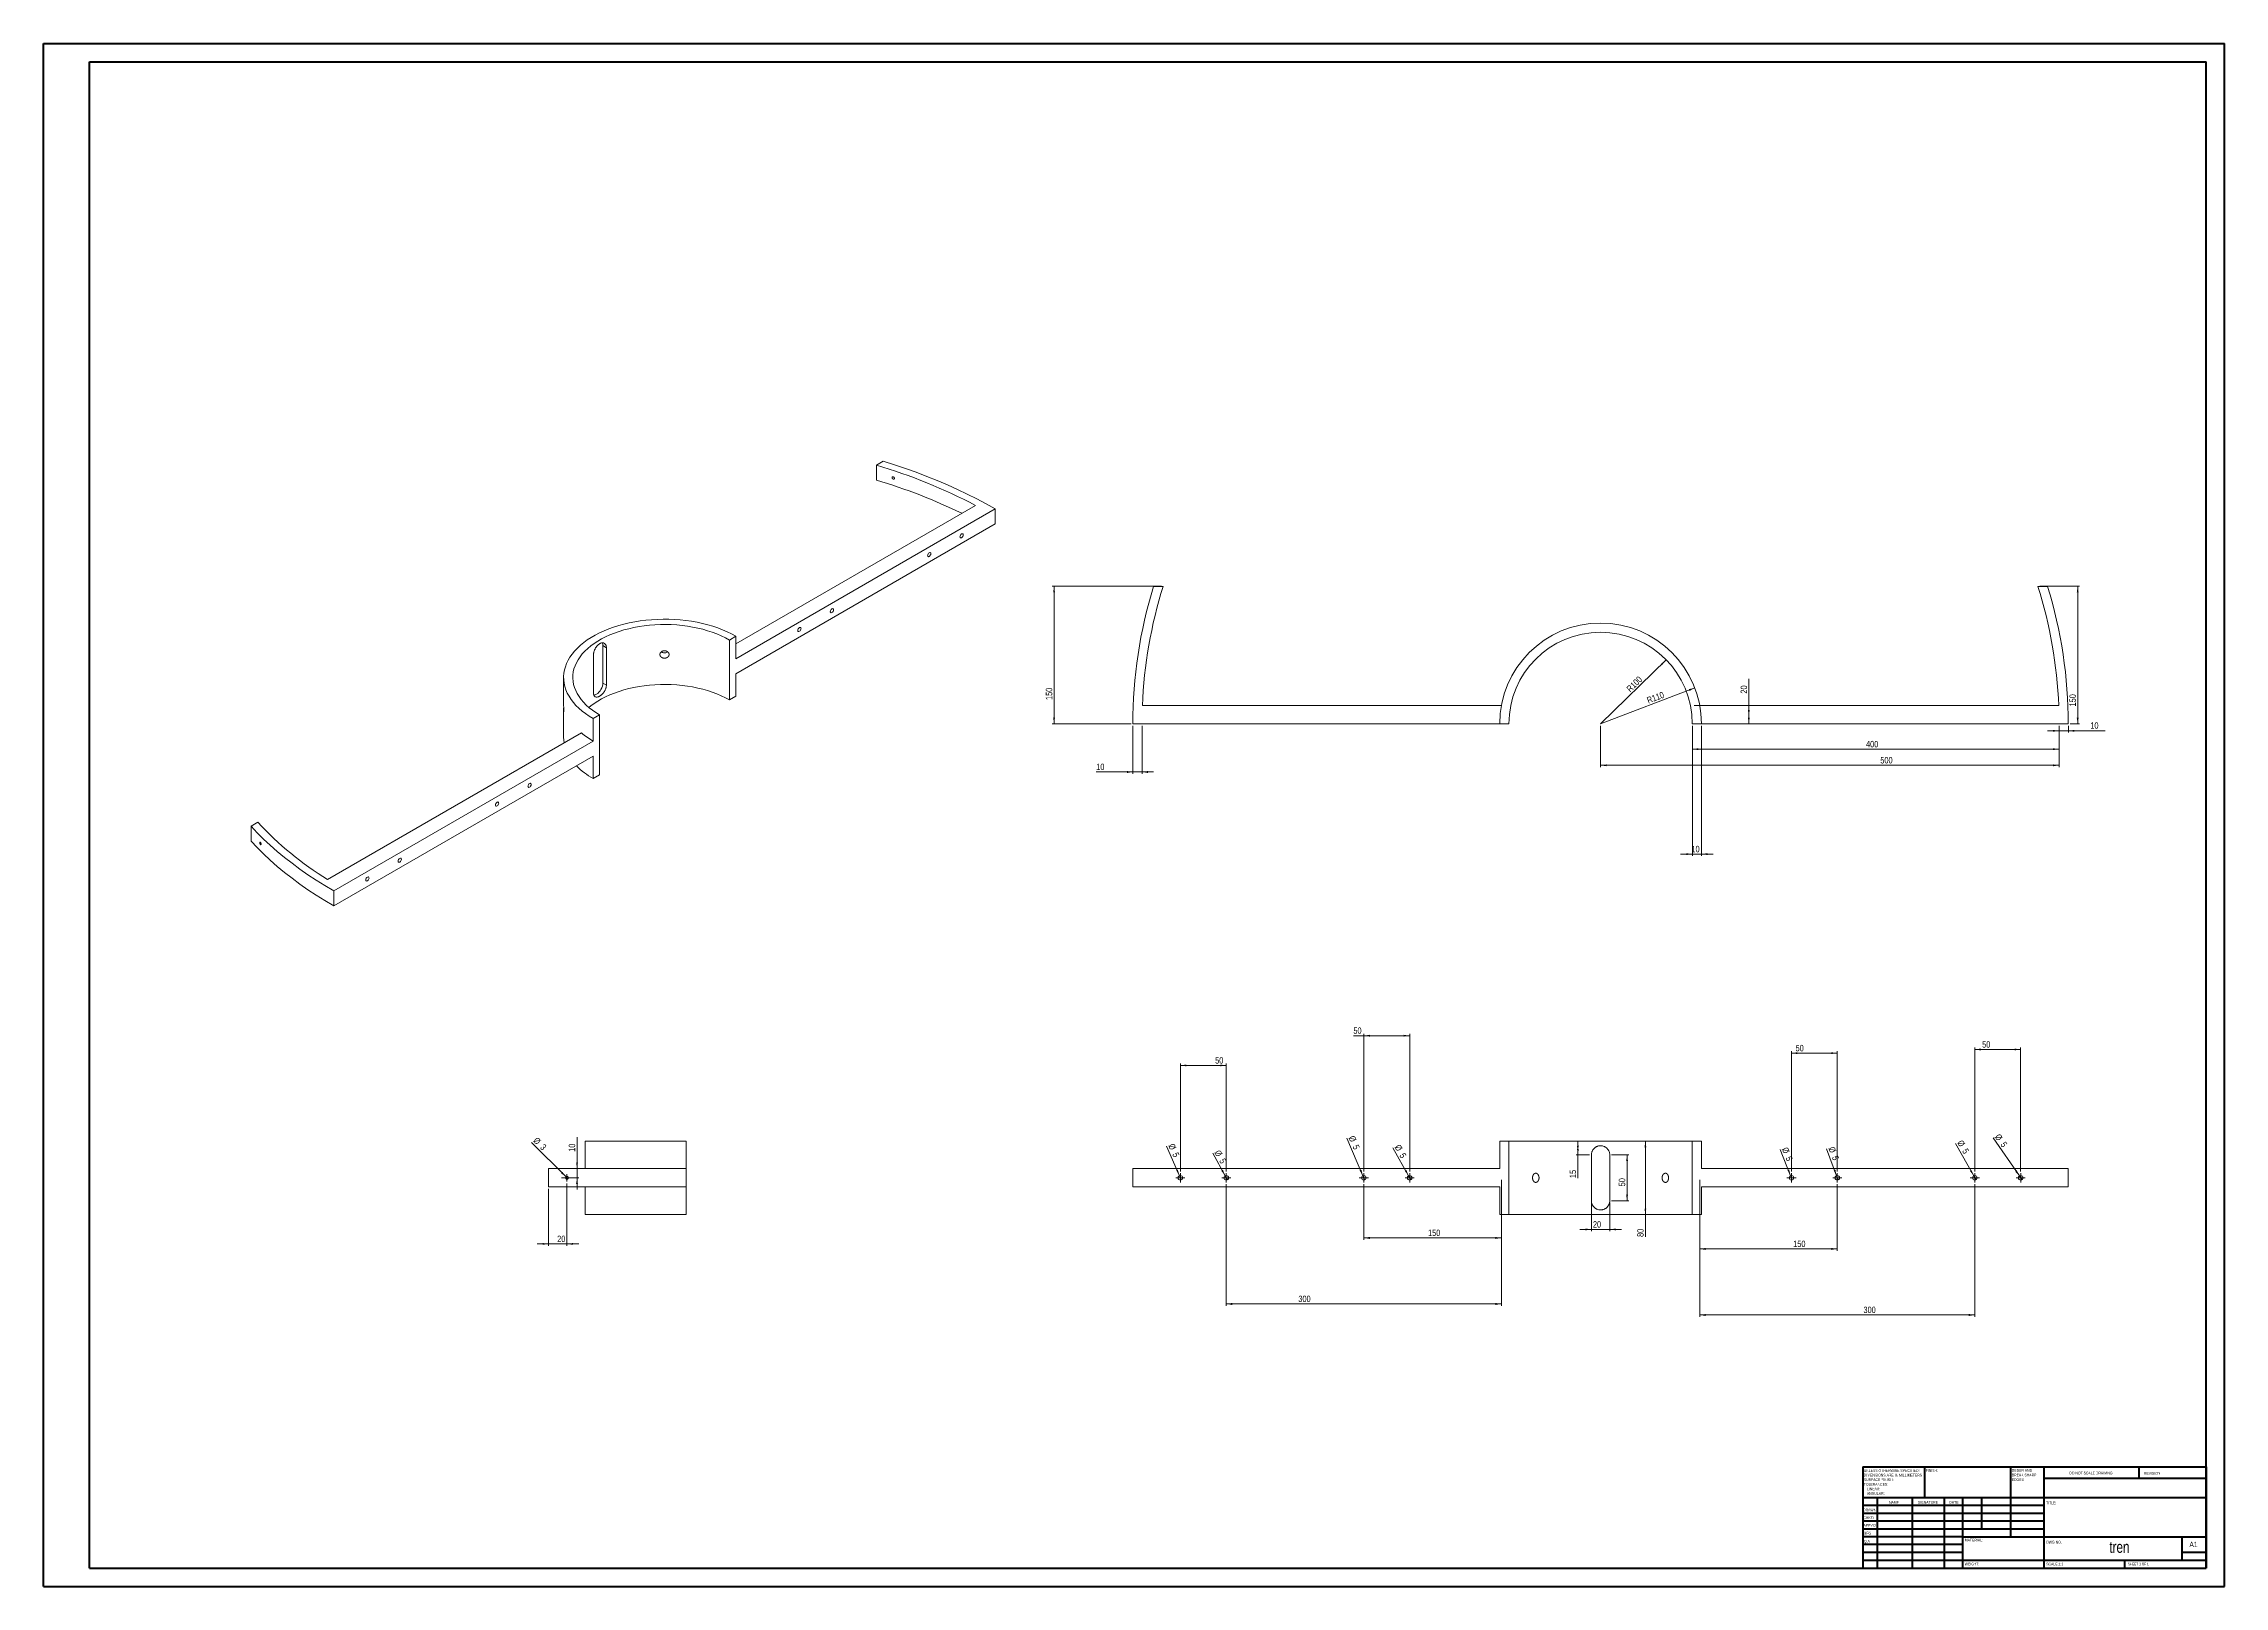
# Model space of a CAD drawing. Header units: millimetres. Extents: x 0 to 1189, y 0 to 841.
import ezdxf

# ---------------------------------------------------------------- set-up
doc = ezdxf.new("R2010")
doc.units = ezdxf.units.MM
doc.styles.add('SLDTEXTSTYLE0', font='TXT', dxfattribs={"width": 0.75})
doc.styles.add('SLDTEXTSTYLE1', font='TXT', dxfattribs={"width": 0.6875})
doc.dimstyles.new('SLDDIMSTYLE0', dxfattribs={"dimtxt": 3.5, "dimasz": 3.302, "dimexe": 0, "dimexo": 0.0625, "dimgap": 0.875, "dimtad": 1, "dimlfac": 2, "dimrnd": 1e-09, "dimzin": 12, "dimdsep": 46, "dimtxsty": 'SLDTEXTSTYLE0', "dimsah": 1, "dimcen": 0.09, "dimadec": 0, "dimazin": 3, "dimtfac": 1, "dimtofl": 0, "dimtmove": 0, "dimatfit": 3, "dimfxl": 0, "dimfrac": 2, "dimtolj": 1, "dimtzin": 12, "dimarcsym": 0})
doc.dimstyles.new('SLDDIMSTYLE1', dxfattribs={"dimtxt": 3.5, "dimasz": 3.302, "dimexe": 0, "dimexo": 0.0625, "dimgap": 0.875, "dimtad": 1, "dimlfac": 2, "dimrnd": 1e-09, "dimzin": 12, "dimdsep": 46, "dimtxsty": 'SLDTEXTSTYLE0', "dimsah": 1, "dimcen": 0.09, "dimadec": 0, "dimazin": 3, "dimtfac": 1, "dimtmove": 0, "dimatfit": 0, "dimfxl": 0, "dimfrac": 2, "dimtolj": 1, "dimtzin": 12, "dimarcsym": 0})
doc.dimstyles.new('SLDDIMSTYLE2', dxfattribs={"dimtxt": 3.5, "dimasz": 3.302, "dimexe": 0, "dimexo": 0.0625, "dimgap": 0.875, "dimtad": 1, "dimlfac": 2, "dimrnd": 1e-09, "dimzin": 12, "dimdsep": 46, "dimtxsty": 'SLDTEXTSTYLE0', "dimblk1": 'NONE', "dimsah": 1, "dimcen": 0, "dimadec": 0, "dimazin": 3, "dimtfac": 1, "dimtmove": 0, "dimatfit": 3, "dimldrblk": 'NONE', "dimfxl": 0, "dimfrac": 2, "dimtolj": 1, "dimtzin": 12, "dimarcsym": 0})
doc.dimstyles.new('SLDDIMSTYLE3', dxfattribs={"dimtxt": 3.5, "dimasz": 3.302, "dimexe": 0, "dimexo": 0.0625, "dimgap": 0.875, "dimtad": 1, "dimlfac": 2, "dimrnd": 1e-09, "dimzin": 12, "dimdsep": 46, "dimtxsty": 'SLDTEXTSTYLE0', "dimsah": 1, "dimcen": 0, "dimadec": 0, "dimazin": 3, "dimtfac": 1, "dimtofl": 0, "dimtmove": 0, "dimatfit": 3, "dimfxl": 0, "dimfrac": 2, "dimtolj": 1, "dimtzin": 12, "dimarcsym": 0})

msp = doc.modelspace()

# ---------------------------------------------------------------- texts
at = {"color": 7, "linetype": 'Continuous', "lineweight": 0}
for s, insert, char_height, attachment_point, style in [('FINISH:', (1026.2501, 64.1341), 1.5, 1, 'SLDTEXTSTYLE0'), ('DO NOT SCALE DRAWING', (1104.4935, 62.7478), 1.5, 1, 'SLDTEXTSTYLE0'), ('REVISION', (1145.2064, 62.5497), 1.5, 1, 'SLDTEXTSTYLE0'), ('DRAWN', (992.091, 42.6445), 1.5, 1, 'SLDTEXTSTYLE0'), ("CHK'D", (992.2893, 38.3692), 1.5, 1, 'SLDTEXTSTYLE0'), ('NAME', (1006.2011, 46.7163), 1.5, 1, 'SLDTEXTSTYLE0'), ('SIGNATURE', (1021.9124, 46.7765), 1.5, 1, 'SLDTEXTSTYLE0'), ('DATE', (1039.0935, 46.791), 1.5, 1, 'SLDTEXTSTYLE0'), ('TITLE:', (1091.835, 46.4931), 1.5, 1, 'SLDTEXTSTYLE0'), ("APPV'D", (992.2806, 34.2791), 1.5, 1, 'SLDTEXTSTYLE0'), ('MFG', (992.334, 29.9485), 1.5, 1, 'SLDTEXTSTYLE0'), ('Q.A', (992.5479, 25.5644), 1.5, 1, 'SLDTEXTSTYLE0'), ('MATERIAL:', (1047.5247, 26.2008), 1.5, 1, 'SLDTEXTSTYLE0'), ('DWG NO.', (1091.9528, 25.0834), 1.5, 1, 'SLDTEXTSTYLE0'), ('tren', (1131.8537, 24.8465), 6.35, 2, 'SLDTEXTSTYLE0'), ('A1', (1169.9998, 24.5152), 2.91042, 1, 'SLDTEXTSTYLE0'), ('WEIGHT:', (1047.4967, 13.1641), 1.4986, 1, 'SLDTEXTSTYLE0'), ('SCALE:1:1', (1091.9528, 13.1149), 1.5, 1, 'SLDTEXTSTYLE0'), ('SHEET 1 OF 1', (1136.3571, 13.1149), 1.5, 1, 'SLDTEXTSTYLE1')]:
    msp.add_mtext(s, dxfattribs=dict(at, insert=insert, char_height=char_height, attachment_point=attachment_point, style=style))

# ---------------------------------------------------------------- blocks, each defined once
blk = doc.blocks.new('SW_NOTE_0')
at = {"color": 0, "linetype": 'Continuous', "lineweight": 0, "char_height": 1.5, "attachment_point": 1, "style": 'SLDTEXTSTYLE0'}
for s, insert in [('DEBUR AND', (0, 1.9)), ('BREAK SHARP', (0, -0.6)), ('EDGES', (0, -3.1))]:
    blk.add_mtext(s, dxfattribs=dict(at, insert=insert))
blk = doc.blocks.new('SW_NOTE_1')
at = {"color": 0, "linetype": 'Continuous', "lineweight": 0, "char_height": 1.5, "attachment_point": 1, "style": 'SLDTEXTSTYLE0'}
for s, insert in [('UNLESS OTHERWISE SPECIFIED:', (0, 1.9)), ('TOLERANCES:', (0, -5.6)), ('DIMENSIONS ARE IN MILLIMETERS', (0, -0.6)), ('SURFACE FINISH:', (0, -3.1)), ('ANGULAR:', (1.7, -10.6)), ('LINEAR:', (1.7, -8.1))]:
    blk.add_mtext(s, dxfattribs=dict(at, insert=insert))
blk = doc.blocks.new('_D')
at = {"color": 7, "linetype": 'Continuous', "lineweight": 0}
for p, q in [((903, 242.9), (872.4, 242.9)), ((873.4, 202.9), (873.4, 242.9)), ((903, 202.9), (872.4, 202.9)), ((873.4, 202.9), (873.4, 190.7))]:
    blk.add_line(p, q, dxfattribs=at)
for points in [[(873.4, 242.9), (872.9, 239.6), (873.9, 239.6)], [(873.4, 202.9), (873.9, 206.2), (872.9, 206.2)]]:
    blk.add_solid(points, dxfattribs=at)
at = {"color": 7, "linetype": 'Continuous', "lineweight": 0, "insert": (868.9, 190.7, 37.6), "char_height": 3.5, "attachment_point": 1, "rotation": 90, "style": 'SLDTEXTSTYLE0'}
blk.add_mtext('80', dxfattribs=at)
blk = doc.blocks.new('_D_1')
at = {"color": 7, "linetype": 'Continuous', "lineweight": 0}
for p, q in [((903, 216.9), (903, 183.2)), ((978, 219.4), (978, 183.2)), ((978, 184.2), (903, 184.2))]:
    blk.add_line(p, q, dxfattribs=at)
for points in [[(903, 184.2), (906.3, 183.6), (906.3, 184.7)], [(978, 184.2), (974.7, 184.7), (974.7, 183.6)]]:
    blk.add_solid(points, dxfattribs=at)
at = {"color": 7, "linetype": 'Continuous', "lineweight": 0, "insert": (954, 188.7, 27.4), "char_height": 3.5, "attachment_point": 1, "style": 'SLDTEXTSTYLE0'}
blk.add_mtext('150', dxfattribs=at)
blk = doc.blocks.new('_D_2')
at = {"color": 7, "linetype": 'Continuous', "lineweight": 0}
for p, q in [((903, 221.9), (903, 147.2)), ((1053, 219.4), (1053, 147.2)), ((1053, 148.2), (903, 148.2))]:
    blk.add_line(p, q, dxfattribs=at)
for points in [[(903, 148.2), (906.3, 147.6), (906.3, 148.7)], [(1053, 148.2), (1049.7, 148.7), (1049.7, 147.6)]]:
    blk.add_solid(points, dxfattribs=at)
at = {"color": 7, "linetype": 'Continuous', "lineweight": 0, "insert": (992.3, 152.7, 27.4), "char_height": 3.5, "attachment_point": 1, "style": 'SLDTEXTSTYLE0'}
blk.add_mtext('300', dxfattribs=at)
blk = doc.blocks.new('_D_3')
at = {"color": 7, "linetype": 'Continuous', "lineweight": 0}
for p, q in [((719.9, 219.4), (719.9, 189.2)), ((794.9, 221.9), (794.9, 189.2)), ((794.9, 190.2), (719.9, 190.2))]:
    blk.add_line(p, q, dxfattribs=at)
for points in [[(719.9, 190.2), (723.2, 189.6), (723.2, 190.7)], [(794.9, 190.2), (791.6, 190.7), (791.6, 189.6)]]:
    blk.add_solid(points, dxfattribs=at)
at = {"color": 7, "linetype": 'Continuous', "lineweight": 0, "insert": (754.9, 194.7, 27.4), "char_height": 3.5, "attachment_point": 1, "style": 'SLDTEXTSTYLE0'}
blk.add_mtext('150', dxfattribs=at)
blk = doc.blocks.new('_D_4')
at = {"color": 7, "linetype": 'Continuous', "lineweight": 0}
for p, q in [((644.9, 219.4), (644.9, 153.2)), ((794.9, 221.9), (794.9, 153.2)), ((644.9, 154.2), (794.9, 154.2))]:
    blk.add_line(p, q, dxfattribs=at)
for points in [[(644.9, 154.2), (648.2, 153.6), (648.2, 154.7)], [(794.9, 154.2), (791.6, 154.7), (791.6, 153.6)]]:
    blk.add_solid(points, dxfattribs=at)
at = {"color": 7, "linetype": 'Continuous', "lineweight": 0, "insert": (684.2, 158.7, 27.4), "char_height": 3.5, "attachment_point": 1, "style": 'SLDTEXTSTYLE0'}
blk.add_mtext('300', dxfattribs=at)
blk = doc.blocks.new('_D_5')
at = {"color": 7, "linetype": 'Continuous', "lineweight": 0}
for p, q in [((1053, 226.4), (1053, 293.9)), ((1078, 292.9), (1053, 292.9)), ((1078, 226.4), (1078, 293.9))]:
    blk.add_line(p, q, dxfattribs=at)
for points in [[(1053, 292.9), (1056.3, 292.4), (1056.3, 293.4)], [(1078, 292.9), (1074.7, 293.4), (1074.7, 292.4)]]:
    blk.add_solid(points, dxfattribs=at)
at = {"color": 7, "linetype": 'Continuous', "lineweight": 0, "insert": (1057, 297.4, 27.4), "char_height": 3.5, "attachment_point": 1, "style": 'SLDTEXTSTYLE0'}
blk.add_mtext('50', dxfattribs=at)
blk = doc.blocks.new('_D_6')
at = {"color": 7, "linetype": 'Continuous', "lineweight": 0}
for p, q in [((719.9, 300.4), (714.2, 300.4)), ((719.9, 226.4), (719.9, 301.4)), ((744.9, 300.4), (719.9, 300.4)), ((744.9, 226.4), (744.9, 301.4))]:
    blk.add_line(p, q, dxfattribs=at)
for points in [[(719.9, 300.4), (723.2, 299.9), (723.2, 300.9)], [(744.9, 300.4), (741.6, 300.9), (741.6, 299.9)]]:
    blk.add_solid(points, dxfattribs=at)
at = {"color": 7, "linetype": 'Continuous', "lineweight": 0, "insert": (714.2, 304.9, 27.4), "char_height": 3.5, "attachment_point": 1, "style": 'SLDTEXTSTYLE0'}
blk.add_mtext('50', dxfattribs=at)
blk = doc.blocks.new('_D_7')
at = {"color": 7, "linetype": 'Continuous', "lineweight": 0}
for p, q in [((953, 226.4), (953, 291.9)), ((978, 290.9), (953, 290.9)), ((978, 226.4), (978, 291.9))]:
    blk.add_line(p, q, dxfattribs=at)
for points in [[(953, 290.9), (956.3, 290.4), (956.3, 291.4)], [(978, 290.9), (974.7, 291.4), (974.7, 290.4)]]:
    blk.add_solid(points, dxfattribs=at)
at = {"color": 7, "linetype": 'Continuous', "lineweight": 0, "insert": (955.3, 295.4, 27.4), "char_height": 3.5, "attachment_point": 1, "style": 'SLDTEXTSTYLE0'}
blk.add_mtext('50', dxfattribs=at)
blk = doc.blocks.new('_D_8')
at = {"color": 7, "linetype": 'Continuous', "lineweight": 0}
for p, q in [((619.9, 226.4), (619.9, 285.2)), ((619.9, 284.2), (644.9, 284.2)), ((644.9, 226.4), (644.9, 285.2))]:
    blk.add_line(p, q, dxfattribs=at)
for points in [[(619.9, 284.2), (623.2, 283.7), (623.2, 284.7)], [(644.9, 284.2), (641.6, 284.7), (641.6, 283.7)]]:
    blk.add_solid(points, dxfattribs=at)
at = {"color": 7, "linetype": 'Continuous', "lineweight": 0, "insert": (638.8, 288.7, 27.4), "char_height": 3.5, "attachment_point": 1, "style": 'SLDTEXTSTYLE0'}
blk.add_mtext('50', dxfattribs=at)
blk = doc.blocks.new('_D_9')
at = {"color": 7, "linetype": 'Continuous', "lineweight": 0}
for p, q in [((855, 235.4), (864.4, 235.4)), ((863.4, 235.4), (863.4, 210.4)), ((855, 210.4), (864.4, 210.4))]:
    blk.add_line(p, q, dxfattribs=at)
for points in [[(863.4, 235.4), (862.9, 232.1), (863.9, 232.1)], [(863.4, 210.4), (863.9, 213.7), (862.9, 213.7)]]:
    blk.add_solid(points, dxfattribs=at)
at = {"color": 7, "linetype": 'Continuous', "lineweight": 0, "insert": (858.9, 218.3, -7.4), "char_height": 3.5, "attachment_point": 1, "rotation": 90, "style": 'SLDTEXTSTYLE0'}
blk.add_mtext('50', dxfattribs=at)
blk = doc.blocks.new('_D_10')
at = {"color": 7, "linetype": 'Continuous', "lineweight": 0}
for p, q in [((844, 209.4), (844, 193.8)), ((854, 209.4), (854, 193.8)), ((844, 194.8), (837.6, 194.8)), ((844, 194.8), (854, 194.8)), ((854, 194.8), (860.3, 194.8))]:
    blk.add_line(p, q, dxfattribs=at)
for points in [[(844, 194.8), (840.7, 195.3), (840.7, 194.3)], [(854, 194.8), (857.3, 194.3), (857.3, 195.3)]]:
    blk.add_solid(points, dxfattribs=at)
at = {"color": 7, "linetype": 'Continuous', "lineweight": 0, "insert": (844.8, 199.3, -7.5), "char_height": 3.5, "attachment_point": 1, "style": 'SLDTEXTSTYLE0'}
blk.add_mtext('20', dxfattribs=at)
blk = doc.blocks.new('_D_11')
at = {"color": 7, "linetype": 'Continuous', "lineweight": 0}
for p, q in [((848, 242.9), (835.6, 242.9)), ((836.6, 242.9), (836.6, 235.4)), ((843, 235.4), (835.6, 235.4)), ((836.6, 235.4), (836.6, 222.8))]:
    blk.add_line(p, q, dxfattribs=at)
for points in [[(836.6, 242.9), (836.1, 239.6), (837.1, 239.6)], [(836.6, 235.4), (837.1, 238.7), (836.1, 238.7)]]:
    blk.add_solid(points, dxfattribs=at)
at = {"color": 7, "linetype": 'Continuous', "lineweight": 0, "insert": (832.1, 222.8, -7.4), "char_height": 3.5, "attachment_point": 1, "rotation": 90, "style": 'SLDTEXTSTYLE0'}
blk.add_mtext('15', dxfattribs=at)
blk = doc.blocks.new('_D_12')
at = {"color": 7, "linetype": 'Continuous', "lineweight": 0}
for q in [(972.2, 238.8), (978.5, 221.8)]:
    blk.add_line((977.6, 224.1), q, dxfattribs=at)
blk.add_solid([(977.6, 224.1), (977, 227.4), (976, 227)], dxfattribs=at)
at = {"color": 7, "linetype": 'Continuous', "lineweight": 0, "char_height": 3.5, "attachment_point": 1, "rotation": 290.1013, "style": 'SLDTEXTSTYLE0'}
for s, insert in [('%%c', (976.4, 240.3, 27.4)), ('5', (978.3, 235.4, 27.4))]:
    blk.add_mtext(s, dxfattribs=dict(at, insert=insert))
blk = doc.blocks.new('_NONE')
blk = doc.blocks.new('_D_13')
at = {"color": 7, "linetype": 'Continuous', "lineweight": 0}
for q in [(946.9, 238.3), (953.5, 221.8)]:
    blk.add_line((952.6, 224.1), q, dxfattribs=at)
blk.add_solid([(952.6, 224.1), (951.8, 227.3), (950.9, 227)], dxfattribs=at)
at = {"color": 7, "linetype": 'Continuous', "lineweight": 0, "char_height": 3.5, "attachment_point": 1, "rotation": 291.842, "style": 'SLDTEXTSTYLE0'}
for s, insert in [('%%c', (951, 240, 27.4)), ('5', (953, 235.1, 27.4))]:
    blk.add_mtext(s, dxfattribs=dict(at, insert=insert))
blk = doc.blocks.new('_D_14')
at = {"color": 7, "linetype": 'Continuous', "lineweight": 0}
for q in [(1042.4, 241.7), (1053.7, 221.8)]:
    blk.add_line((1052.4, 224), q, dxfattribs=at)
blk.add_solid([(1052.4, 224), (1051.3, 227.1), (1050.4, 226.6)], dxfattribs=at)
at = {"color": 7, "linetype": 'Continuous', "lineweight": 0, "char_height": 3.5, "attachment_point": 1, "rotation": 299.4525, "style": 'SLDTEXTSTYLE0'}
for s, insert in [('%%c', (1046.3, 243.9, 27.4)), ('5', (1049, 239.3, 27.4))]:
    blk.add_mtext(s, dxfattribs=dict(at, insert=insert))
blk = doc.blocks.new('_D_15')
at = {"color": 7, "linetype": 'Continuous', "lineweight": 0}
for q in [(1063, 244.7), (1078.8, 221.9)]:
    blk.add_line((1077.3, 224), q, dxfattribs=at)
blk.add_solid([(1077.3, 224), (1075.9, 227), (1075, 226.4)], dxfattribs=at)
at = {"color": 7, "linetype": 'Continuous', "lineweight": 0, "char_height": 3.5, "attachment_point": 1, "rotation": 304.6958, "style": 'SLDTEXTSTYLE0'}
for s, insert in [('%%c', (1066.6, 247.3, 27.4)), ('5', (1069.7, 243, 27.4))]:
    blk.add_mtext(s, dxfattribs=dict(at, insert=insert))
blk = doc.blocks.new('_D_16')
at = {"color": 7, "linetype": 'Continuous', "lineweight": 0}
for q in [(735.7, 239.3), (745.5, 221.8)]:
    blk.add_line((744.3, 224), q, dxfattribs=at)
blk.add_solid([(744.3, 224), (743.1, 227.2), (742.2, 226.7)], dxfattribs=at)
at = {"color": 7, "linetype": 'Continuous', "lineweight": 0, "char_height": 3.5, "attachment_point": 1, "rotation": 299.1324, "style": 'SLDTEXTSTYLE0'}
for s, insert in [('%%c', (739.6, 241.5, 27.4)), ('5', (742.2, 236.9, 27.4))]:
    blk.add_mtext(s, dxfattribs=dict(at, insert=insert))
blk = doc.blocks.new('_D_17')
at = {"color": 7, "linetype": 'Continuous', "lineweight": 0}
for q in [(710.6, 244.5), (720.4, 221.8)]:
    blk.add_line((719.4, 224.1), q, dxfattribs=at)
blk.add_solid([(719.4, 224.1), (718.6, 227.3), (717.6, 226.9)], dxfattribs=at)
at = {"color": 7, "linetype": 'Continuous', "lineweight": 0, "char_height": 3.5, "attachment_point": 1, "rotation": 293.2368, "style": 'SLDTEXTSTYLE0'}
for s, insert in [('%%c', (714.7, 246.3, 27.4)), ('5', (716.9, 241.4, 27.4))]:
    blk.add_mtext(s, dxfattribs=dict(at, insert=insert))
blk = doc.blocks.new('_D_18')
at = {"color": 7, "linetype": 'Continuous', "lineweight": 0}
for q in [(637.5, 236.3), (645.5, 221.8)]:
    blk.add_line((644.3, 224), q, dxfattribs=at)
blk.add_solid([(644.3, 224), (643.1, 227.2), (642.2, 226.7)], dxfattribs=at)
at = {"color": 7, "linetype": 'Continuous', "lineweight": 0, "char_height": 3.5, "attachment_point": 1, "rotation": 298.7881, "style": 'SLDTEXTSTYLE0'}
for s, insert in [('%%c', (641.4, 238.5, 27.4)), ('5', (644, 233.9, 27.4))]:
    blk.add_mtext(s, dxfattribs=dict(at, insert=insert))
blk = doc.blocks.new('_D_19')
at = {"color": 7, "linetype": 'Continuous', "lineweight": 0}
for q in [(612.3, 240.2), (620.4, 221.8)]:
    blk.add_line((619.4, 224.1), q, dxfattribs=at)
blk.add_solid([(619.4, 224.1), (618.5, 227.3), (617.6, 226.9)], dxfattribs=at)
at = {"color": 7, "linetype": 'Continuous', "lineweight": 0, "char_height": 3.5, "attachment_point": 1, "rotation": 293.6988, "style": 'SLDTEXTSTYLE0'}
for s, insert in [('%%c', (616.4, 242, 27.4)), ('5', (618.6, 237.2, 27.4))]:
    blk.add_mtext(s, dxfattribs=dict(at, insert=insert))
blk = doc.blocks.new('SW_CENTERMARKSYMBOL_0')
at = {"color": 0, "linetype": 'Continuous', "lineweight": 0}
for p, q in [((-1.25, 0), (-2.5, 0)), ((0, 0), (-1.25, 0)), ((0, 1.25), (0, 2.5)), ((0, 0), (0, 1.25)), ((0, 0), (0, -1.25)), ((0, 0), (1.25, 0)), ((1.25, 0), (2.5, 0)), ((0, -1.25), (0, -2.5))]:
    blk.add_line(p, q, dxfattribs=at)
blk = doc.blocks.new('SW_CENTERMARKSYMBOL_1')
at = {"color": 0, "linetype": 'Continuous', "lineweight": 0}
for p, q in [((-1.25, 0), (-2.5, 0)), ((0, 0), (-1.25, 0)), ((0, 1.25), (0, 2.5)), ((0, 0), (0, 1.25)), ((0, 0), (0, -1.25)), ((0, 0), (1.25, 0)), ((1.25, 0), (2.5, 0)), ((0, -1.25), (0, -2.5))]:
    blk.add_line(p, q, dxfattribs=at)
blk = doc.blocks.new('SW_CENTERMARKSYMBOL_2')
at = {"color": 0, "linetype": 'Continuous', "lineweight": 0}
for p, q in [((-1.25, 0), (-2.5, 0)), ((0, 0), (-1.25, 0)), ((0, 1.25), (0, 2.5)), ((0, 0), (0, 1.25)), ((0, 0), (0, -1.25)), ((0, 0), (1.25, 0)), ((1.25, 0), (2.5, 0)), ((0, -1.25), (0, -2.5))]:
    blk.add_line(p, q, dxfattribs=at)
blk = doc.blocks.new('SW_CENTERMARKSYMBOL_3')
at = {"color": 0, "linetype": 'Continuous', "lineweight": 0}
for p, q in [((-1.25, 0), (-2.5, 0)), ((0, 0), (-1.25, 0)), ((0, 1.25), (0, 2.5)), ((0, 0), (0, 1.25)), ((0, 0), (0, -1.25)), ((0, 0), (1.25, 0)), ((1.25, 0), (2.5, 0)), ((0, -1.25), (0, -2.5))]:
    blk.add_line(p, q, dxfattribs=at)
blk = doc.blocks.new('SW_CENTERMARKSYMBOL_4')
at = {"color": 0, "linetype": 'Continuous', "lineweight": 0}
for p, q in [((-1.25, 0), (-2.5, 0)), ((0, 0), (-1.25, 0)), ((0, 1.25), (0, 2.5)), ((0, 0), (0, 1.25)), ((0, 0), (0, -1.25)), ((0, 0), (1.25, 0)), ((1.25, 0), (2.5, 0)), ((0, -1.25), (0, -2.5))]:
    blk.add_line(p, q, dxfattribs=at)
blk = doc.blocks.new('SW_CENTERMARKSYMBOL_5')
at = {"color": 0, "linetype": 'Continuous', "lineweight": 0}
for p, q in [((-1.25, 0), (-2.5, 0)), ((0, 0), (-1.25, 0)), ((0, 1.25), (0, 2.5)), ((0, 0), (0, 1.25)), ((0, 0), (0, -1.25)), ((0, 0), (1.25, 0)), ((1.25, 0), (2.5, 0)), ((0, -1.25), (0, -2.5))]:
    blk.add_line(p, q, dxfattribs=at)
blk = doc.blocks.new('SW_CENTERMARKSYMBOL_6')
at = {"color": 0, "linetype": 'Continuous', "lineweight": 0}
for p, q in [((-1.25, 0), (-2.5, 0)), ((0, 0), (-1.25, 0)), ((0, 1.25), (0, 2.5)), ((0, 0), (0, 1.25)), ((0, 0), (0, -1.25)), ((0, 0), (1.25, 0)), ((1.25, 0), (2.5, 0)), ((0, -1.25), (0, -2.5))]:
    blk.add_line(p, q, dxfattribs=at)
blk = doc.blocks.new('SW_CENTERMARKSYMBOL_7')
at = {"color": 0, "linetype": 'Continuous', "lineweight": 0}
for p, q in [((-1.25, 0), (-2.5, 0)), ((0, 0), (-1.25, 0)), ((0, 1.25), (0, 2.5)), ((0, 0), (0, 1.25)), ((0, 0), (0, -1.25)), ((0, 0), (1.25, 0)), ((1.25, 0), (2.5, 0)), ((0, -1.25), (0, -2.5))]:
    blk.add_line(p, q, dxfattribs=at)
blk = doc.blocks.new('_D_20')
at = {"color": 7, "linetype": 'Continuous', "lineweight": 0}
blk.add_line((884.7, 505.3), (849, 470.4), dxfattribs=at)
blk.add_solid([(884.7, 505.3), (882, 503.3), (882.7, 502.6)], dxfattribs=at)
at = {"color": 7, "linetype": 'Continuous', "lineweight": 0, "insert": (862.7, 490, -20), "char_height": 3.5, "attachment_point": 1, "rotation": 44.3108, "style": 'SLDTEXTSTYLE0'}
blk.add_mtext('R100', dxfattribs=at)
blk = doc.blocks.new('_D_21')
at = {"color": 7, "linetype": 'Continuous', "lineweight": 0}
blk.add_line((900.3, 490), (849, 470.4), dxfattribs=at)
blk.add_solid([(900.3, 490), (897.1, 489.3), (897.4, 488.3)], dxfattribs=at)
at = {"color": 7, "linetype": 'Continuous', "lineweight": 0, "insert": (873.8, 484.7, -20), "char_height": 3.5, "attachment_point": 1, "rotation": 20.9161, "style": 'SLDTEXTSTYLE0'}
blk.add_mtext('R110', dxfattribs=at)
blk = doc.blocks.new('_D_22')
at = {"color": 7, "linetype": 'Continuous', "lineweight": 0}
for p, q in [((899, 469.4), (899, 398.4)), ((904, 469.4), (904, 398.4)), ((899, 399.4), (892.6, 399.4)), ((899, 399.4), (904, 399.4)), ((904, 399.4), (910.3, 399.4))]:
    blk.add_line(p, q, dxfattribs=at)
for points in [[(899, 399.4), (895.7, 399.9), (895.7, 398.9)], [(904, 399.4), (907.3, 398.9), (907.3, 399.9)]]:
    blk.add_solid(points, dxfattribs=at)
at = {"color": 7, "linetype": 'Continuous', "lineweight": 0, "insert": (898.5, 403.9, -20), "char_height": 3.5, "attachment_point": 1, "style": 'SLDTEXTSTYLE0'}
blk.add_mtext('10', dxfattribs=at)
blk = doc.blocks.new('_D_23')
at = {"color": 7, "linetype": 'Continuous', "lineweight": 0}
for p, q in [((899, 469.4), (899, 455.6)), ((1099, 469.4), (1099, 455.6)), ((899, 456.6), (1099, 456.6))]:
    blk.add_line(p, q, dxfattribs=at)
for points in [[(899, 456.6), (902.3, 456.1), (902.3, 457.1)], [(1099, 456.6), (1095.7, 457.1), (1095.7, 456.1)]]:
    blk.add_solid(points, dxfattribs=at)
at = {"color": 7, "linetype": 'Continuous', "lineweight": 0, "insert": (993.7, 461.1, -5), "char_height": 3.5, "attachment_point": 1, "style": 'SLDTEXTSTYLE0'}
blk.add_mtext('400', dxfattribs=at)
blk = doc.blocks.new('_D_24')
at = {"color": 7, "linetype": 'Continuous', "lineweight": 0}
for p, q in [((929.8, 480.4), (929.8, 494.9)), ((900, 480.4), (930.8, 480.4)), ((929.8, 480.4), (929.8, 470.4)), ((900, 470.4), (930.8, 470.4))]:
    blk.add_line(p, q, dxfattribs=at)
for points in [[(929.8, 480.4), (929.3, 477.1), (930.3, 477.1)], [(929.8, 470.4), (930.3, 473.7), (929.3, 473.7)]]:
    blk.add_solid(points, dxfattribs=at)
at = {"color": 7, "linetype": 'Continuous', "lineweight": 0, "insert": (925.3, 486.9, 5.1), "char_height": 3.5, "attachment_point": 1, "rotation": 90, "style": 'SLDTEXTSTYLE0'}
blk.add_mtext('20', dxfattribs=at)
blk = doc.blocks.new('_D_25')
at = {"color": 7, "linetype": 'Continuous', "lineweight": 0}
for p, q in [((594, 469.4), (594, 443.2)), ((599, 469.4), (599, 443.2)), ((594, 444.2), (574, 444.2)), ((599, 444.2), (594, 444.2)), ((599, 444.2), (605.3, 444.2))]:
    blk.add_line(p, q, dxfattribs=at)
for points in [[(594, 444.2), (590.7, 444.7), (590.7, 443.6)], [(599, 444.2), (602.3, 443.6), (602.3, 444.7)]]:
    blk.add_solid(points, dxfattribs=at)
at = {"color": 7, "linetype": 'Continuous', "lineweight": 0, "insert": (574, 448.7, 5), "char_height": 3.5, "attachment_point": 1, "style": 'SLDTEXTSTYLE0'}
blk.add_mtext('10', dxfattribs=at)
blk = doc.blocks.new('_D_26')
at = {"color": 7, "linetype": 'Continuous', "lineweight": 0}
for p, q in [((609.5, 545.4), (550, 545.4)), ((551, 545.4), (551, 470.4)), ((593, 470.4), (550, 470.4))]:
    blk.add_line(p, q, dxfattribs=at)
for points in [[(551, 545.4), (550.5, 542.1), (551.5, 542.1)], [(551, 470.4), (551.5, 473.7), (550.5, 473.7)]]:
    blk.add_solid(points, dxfattribs=at)
at = {"color": 7, "linetype": 'Continuous', "lineweight": 0, "insert": (546.5, 483.4, 5), "char_height": 3.5, "attachment_point": 1, "rotation": 90, "style": 'SLDTEXTSTYLE0'}
blk.add_mtext('150', dxfattribs=at)
blk = doc.blocks.new('_D_27')
at = {"color": 7, "linetype": 'Continuous', "lineweight": 0}
for p, q in [((1088.4, 545.4), (1110.1, 545.4)), ((1109.1, 545.4), (1109.1, 470.4)), ((1105, 470.4), (1110.1, 470.4))]:
    blk.add_line(p, q, dxfattribs=at)
for points in [[(1109.1, 545.4), (1108.6, 542.1), (1109.6, 542.1)], [(1109.1, 470.4), (1109.6, 473.7), (1108.6, 473.7)]]:
    blk.add_solid(points, dxfattribs=at)
at = {"color": 7, "linetype": 'Continuous', "lineweight": 0, "insert": (1104.6, 479.9, 5), "char_height": 3.5, "attachment_point": 1, "rotation": 90, "style": 'SLDTEXTSTYLE0'}
blk.add_mtext('150', dxfattribs=at)
blk = doc.blocks.new('_D_28')
at = {"color": 7, "linetype": 'Continuous', "lineweight": 0}
for p, q in [((849, 469.4), (849, 446.8)), ((1099, 469.4), (1099, 446.8)), ((849, 447.8), (1099, 447.8))]:
    blk.add_line(p, q, dxfattribs=at)
for points in [[(849, 447.8), (852.3, 447.3), (852.3, 448.3)], [(1099, 447.8), (1095.7, 448.3), (1095.7, 447.3)]]:
    blk.add_solid(points, dxfattribs=at)
at = {"color": 7, "linetype": 'Continuous', "lineweight": 0, "insert": (1001.5, 452.3, 5), "char_height": 3.5, "attachment_point": 1, "style": 'SLDTEXTSTYLE0'}
blk.add_mtext('500', dxfattribs=at)
blk = doc.blocks.new('_D_29')
at = {"color": 7, "linetype": 'Continuous', "lineweight": 0}
for p, q in [((1099, 466.6), (1092.6, 466.6)), ((1099, 469.4), (1099, 465.6)), ((1099, 466.6), (1104, 466.6)), ((1104, 469.4), (1104, 465.6)), ((1104, 466.6), (1124, 466.6))]:
    blk.add_line(p, q, dxfattribs=at)
for points in [[(1099, 466.6), (1095.7, 467.1), (1095.7, 466.1)], [(1104, 466.6), (1107.3, 466.1), (1107.3, 467.1)]]:
    blk.add_solid(points, dxfattribs=at)
at = {"color": 7, "linetype": 'Continuous', "lineweight": 0, "insert": (1116, 471.2, 5), "char_height": 3.5, "attachment_point": 1, "style": 'SLDTEXTSTYLE0'}
blk.add_mtext('10', dxfattribs=at)
blk = doc.blocks.new('_D_30')
at = {"color": 7, "linetype": 'Continuous', "lineweight": 0}
for p, q in [((275.4, 216.9), (275.4, 185.9)), ((285.4, 219.9), (285.4, 185.9)), ((275.4, 186.9), (269.1, 186.9)), ((285.4, 186.9), (275.4, 186.9)), ((285.4, 186.9), (291.8, 186.9))]:
    blk.add_line(p, q, dxfattribs=at)
for points in [[(275.4, 186.9), (272.1, 187.4), (272.1, 186.4)], [(285.4, 186.9), (288.7, 186.4), (288.7, 187.4)]]:
    blk.add_solid(points, dxfattribs=at)
at = {"color": 7, "linetype": 'Continuous', "lineweight": 0, "insert": (280.1, 191.4, 255), "char_height": 3.5, "attachment_point": 1, "style": 'SLDTEXTSTYLE0'}
blk.add_mtext('20', dxfattribs=at)
blk = doc.blocks.new('_D_31')
at = {"color": 7, "linetype": 'Continuous', "lineweight": 0}
for p, q in [((290.9, 227.9), (290.9, 245.1)), ((290.9, 222.9), (290.9, 227.9)), ((282.4, 222.9), (291.9, 222.9)), ((290.9, 222.9), (290.9, 216.6))]:
    blk.add_line(p, q, dxfattribs=at)
for points in [[(290.9, 227.9), (291.4, 231.2), (290.4, 231.2)], [(290.9, 222.9), (290.4, 219.6), (291.4, 219.6)]]:
    blk.add_solid(points, dxfattribs=at)
at = {"color": 7, "linetype": 'Continuous', "lineweight": 0, "insert": (286.4, 237.1, 255.1), "char_height": 3.5, "attachment_point": 1, "rotation": 90, "style": 'SLDTEXTSTYLE0'}
blk.add_mtext('10', dxfattribs=at)
blk = doc.blocks.new('_D_32')
at = {"color": 7, "linetype": 'Continuous', "lineweight": 0}
for q in [(266.1, 242.2), (285.9, 222.4)]:
    blk.add_line((284.9, 223.5), q, dxfattribs=at)
blk.add_solid([(284.9, 223.5), (282.9, 226.2), (282.2, 225.4)], dxfattribs=at)
at = {"color": 7, "linetype": 'Continuous', "lineweight": 0, "char_height": 3.5, "attachment_point": 1, "rotation": 315, "style": 'SLDTEXTSTYLE0'}
for s, insert in [('%%c', (269.3, 245.4, 255)), ('3', (273, 241.7, 255))]:
    blk.add_mtext(s, dxfattribs=dict(at, insert=insert))
blk = doc.blocks.new('SW_CENTERMARKSYMBOL_8')
at = {"color": 0, "linetype": 'Continuous', "lineweight": 0}
for p, q in [((-1.25, 0), (-2, 0)), ((0, 0), (-1.25, 0)), ((0, 1.25), (0, 2)), ((0, 0), (0, 1.25)), ((0, 0), (0, -1.25)), ((0, 0), (1.25, 0)), ((1.25, 0), (2, 0)), ((0, -1.25), (0, -2))]:
    blk.add_line(p, q, dxfattribs=at)

# ---------------------------------------------------------------- dimensions: what is measured, and where the dimension line sits
at = {"color": 7, "linetype": 'Continuous', "lineweight": 0}
for base, p1, p2, dimstyle, picture, middle in [((548.1843, 470.3521), (610.478, 545.3521), (593.9628, 470.3521), 'SLDDIMSTYLE0', '_D_26', (548.1843, 488.7502)), ((1106.3305, 470.3521), (1087.4476, 545.3521), (1103.9628, 470.3521), 'SLDDIMSTYLE0', '_D_27', (1106.3305, 485.2128)), ((927.0591, 470.3521), (898.9628, 480.3521), (898.9628, 470.3521), 'SLDDIMSTYLE0', '_D_24', (927.0591, 490.8763)), ((290.8746, 227.9302), (285.4181, 222.9302), (275.4181, 227.9302), 'SLDDIMSTYLE1', '_D_31', (290.8746, 241.1026)), ((833.8059, 235.4302), (848.9628, 242.9302), (843.9628, 235.4302), 'SLDDIMSTYLE0', '_D_11', (833.8059, 226.8383)), ((870.6219, 242.9302), (903.9628, 202.9302), (903.9628, 242.9302), 'SLDDIMSTYLE0', '_D', (870.6219, 194.7224)), ((860.6405, 210.4302), (853.9628, 235.4302), (853.9628, 210.4302), 'SLDDIMSTYLE0', '_D_9', (860.6405, 222.3311))]:
    dim = msp.add_linear_dim(base=base, p1=p1, p2=p2, angle=90, dimstyle=dimstyle, dxfattribs=at)
    dim.commit()
    dim.dimension.update_dxf_attribs({"geometry": picture, "text_midpoint": middle, "dimtype": 160})
for mpoint, picture, middle in [((884.7409, 505.2796), '_D_20', (870.7005, 491.573)), ((900.3385, 489.9871), '_D_21', (881.8199, 482.9095))]:
    dim = msp.add_radius_dim(center=(848.9628, 470.3521), mpoint=mpoint, dimstyle='SLDDIMSTYLE3', dxfattribs=at)
    dim.commit()
    dim.dimension.update_dxf_attribs({"geometry": picture, "text_midpoint": middle, "dimtype": 164})
for base, p1, p2, dimstyle, picture, middle in [((593.9628, 446.9313), (598.9628, 470.3521), (593.9628, 470.3521), 'SLDDIMSTYLE1', '_D_25', (577.9628, 446.9313)), ((1098.9628, 450.5913), (848.9628, 470.3521), (1098.9628, 470.3521), 'SLDDIMSTYLE0', '_D_28', (1006.7669, 450.5913)), ((903.9628, 402.2148), (898.9628, 470.3521), (903.9628, 470.3521), 'SLDDIMSTYLE1', '_D_22', (902.5289, 402.2148)), ((1098.9628, 459.3521), (898.9628, 470.3521), (1098.9628, 470.3521), 'SLDDIMSTYLE0', '_D_23', (998.9628, 459.3521)), ((1103.9628, 469.418), (1098.9628, 470.3521), (1103.9628, 470.3521), 'SLDDIMSTYLE1', '_D_29', (1119.9628, 469.418)), ((719.8795, 303.2027), (744.8795, 222.9302), (719.8795, 222.9302), 'SLDDIMSTYLE0', '_D_6', (718.2397, 303.2027)), ((1053.0461, 295.6728), (1078.0461, 222.9302), (1053.0461, 222.9302), 'SLDDIMSTYLE0', '_D_5', (1060.976, 295.6728)), ((644.8795, 286.9397), (619.8795, 222.9302), (644.8795, 222.9302), 'SLDDIMSTYLE0', '_D_8', (642.8434, 286.9397)), ((953.0461, 293.7092), (978.0461, 222.9302), (953.0461, 222.9302), 'SLDDIMSTYLE0', '_D_7', (959.3326, 293.7092)), ((275.4181, 186.9302), (285.4181, 222.9302), (275.4181, 217.9302), 'SLDDIMSTYLE1', '_D_30', (284.0742, 186.9302)), ((794.8795, 156.9302), (644.8795, 222.9302), (794.8795, 222.9302), 'SLDDIMSTYLE0', '_D_4', (689.4588, 156.9302)), ((719.8795, 192.9302), (794.8795, 222.9302), (719.8795, 222.9302), 'SLDDIMSTYLE0', '_D_3', (760.1991, 192.9302)), ((903.0461, 186.9302), (978.0461, 222.9302), (903.0461, 217.9302), 'SLDDIMSTYLE0', '_D_1', (959.3326, 186.9302)), ((903.0461, 150.9302), (1053.0461, 222.9302), (903.0461, 222.9302), 'SLDDIMSTYLE0', '_D_2', (997.6173, 150.9302)), ((853.9628, 197.5775), (843.9628, 210.4302), (853.9628, 210.4302), 'SLDDIMSTYLE1', '_D_10', (848.8358, 197.5775))]:
    dim = msp.add_linear_dim(base=base, p1=p1, p2=p2, dimstyle=dimstyle, dxfattribs=at)
    dim.commit()
    dim.dimension.update_dxf_attribs({"geometry": picture, "text_midpoint": middle, "dimtype": 160})
for p1, p2, picture, middle in [((285.9484, 222.3999), (284.8878, 223.4605), '_D_32', (269.7619, 238.5864)), ((620.382, 221.7856), (619.3771, 224.0748), '_D_19', (614.3508, 235.5258)), ((645.4815, 221.8347), (644.2776, 224.0257), '_D_18', (639.9201, 231.9559)), ((720.3727, 221.7816), (719.3864, 224.0788), '_D_17', (712.6489, 239.7706)), ((745.4881, 221.8383), (744.271, 224.0221), '_D_16', (738.2064, 234.9035)), ((953.5111, 221.7699), (952.581, 224.0905), '_D_13', (948.7366, 233.6819)), ((978.4757, 221.7564), (977.6165, 224.1041), '_D_12', (973.9625, 234.0884)), ((1053.6607, 221.8418), (1052.4315, 224.0187), '_D_14', (1044.9673, 237.2371)), ((1078.7576, 221.9025), (1077.3346, 223.9579), '_D_15', (1065.9023, 240.4709))]:
    dim = msp.add_diameter_dim_2p(p1=p1, p2=p2, dimstyle='SLDDIMSTYLE2', dxfattribs=at)
    dim.commit()
    dim.dimension.update_dxf_attribs({"geometry": picture, "text_midpoint": middle, "dimtype": 163})

# ---------------------------------------------------------------- linework, layer by layer
at = {"color": 7, "linetype": 'Continuous', "lineweight": 40}
for p, q in [((0.0788, 0.2148), (0.0788, 841.2148)), ((0.0788, 841.2148), (1189.0788, 841.2148)), ((1189.0788, 0.2148), (1189.0788, 841.2148)), ((25.0788, 10.2148), (25.0788, 831.2148)), ((25.0788, 831.2148), (1179.0788, 831.2148)), ((1179.0788, 10.2148), (1179.0788, 831.2148)), ((991.8788, 65.4648), (1179.0788, 65.4648)), ((991.8788, 65.4648), (991.8788, 10.2148)), ((1025.6788, 48.4648), (1025.6788, 65.4648)), ((1072.4788, 65.4648), (1072.4788, 27.2148)), ((1090.6788, 65.4648), (1090.6788, 10.2148)), ((1142.6788, 59.0898), (1142.6788, 65.4648)), ((1179.0788, 65.4648), (1179.0788, 10.2148)), ((1179.0788, 48.4648), (991.8788, 48.4648)), ((999.6788, 48.4648), (999.6788, 10.2148)), ((1018.8698, 48.4648), (1018.8698, 10.2148)), ((1036.2778, 48.4648), (1036.2778, 10.2148)), ((1046.4788, 10.2148), (1046.4788, 48.4648)), ((1056.8788, 31.4648), (1056.8788, 48.4648)), ((1179.0788, 59.0898), (1090.6788, 59.0898)), ((1090.6788, 44.2148), (991.8788, 44.2148)), ((1090.6788, 39.9648), (991.8788, 39.9648)), ((1090.6788, 35.7148), (991.8788, 35.7148)), ((1090.6788, 31.4648), (991.8788, 31.4648)), ((1046.4788, 27.2148), (991.8788, 27.2148)), ((1046.4788, 27.2148), (1179.0788, 27.2148)), ((1166.0788, 14.4648), (1166.0788, 27.2148)), ((1046.4788, 22.9647), (991.8788, 22.9647)), ((1046.4788, 18.7148), (991.8788, 18.7148)), ((991.8788, 14.4648), (1179.0788, 14.4648)), ((1134.8788, 10.2148), (1134.8788, 14.4648)), ((1179.0788, 18.7148), (1166.0788, 18.7148)), ((0.0788, 0.2148), (1189.0788, 0.2148)), ((25.0788, 10.2148), (1179.0788, 10.2148))]:
    msp.add_line(p, q, dxfattribs=at)
at = {"color": 7, "linetype": 'Continuous', "lineweight": 15}
for p, q in [((454.1937, 611.4187), (457.8963, 613.5562)), ((454.1937, 603.2533), (454.1937, 611.4187)), ((508.1566, 589.5043), (377.4833, 514.0682)), ((518.9047, 587.545), (377.4833, 505.9042)), ((518.9047, 579.3796), (518.9047, 587.545)), ((518.9047, 579.3796), (377.4833, 497.7387)), ((605.2417, 545.3521), (610.478, 545.3521)), ((1087.4476, 545.3521), (1092.684, 545.3521)), ((305.0049, 513.0487), (306.9499, 511.9259)), ((305.0049, 513.0487), (305.0049, 492.6352)), ((306.9499, 491.5124), (306.9499, 511.9259)), ((373.9478, 516.1112), (377.4833, 518.1523)), ((373.9478, 516.1112), (373.9478, 483.4496)), ((377.4833, 518.1523), (377.4833, 505.9042)), ((299.8788, 487.4303), (299.8788, 507.8439)), ((808.3042, 507.4752), (808.3444, 507.435)), ((811.8799, 510.9705), (811.8397, 511.0107)), ((886.0859, 511.0107), (886.0457, 510.9705)), ((889.5813, 507.435), (889.6215, 507.4752)), ((283.5925, 495.701), (283.5925, 481.4085)), ((305.0049, 492.6352), (306.9499, 491.5124)), ((377.4833, 497.7387), (377.4833, 485.4906)), ((283.5925, 477.355), (283.5925, 463.0394)), ((373.9478, 483.4496), (377.4833, 485.4906)), ((599.1629, 480.3521), (794.8795, 480.3521)), ((1098.7627, 480.3521), (903.0461, 480.3521)), ((154.8862, 385.5656), (293.2788, 465.458)), ((299.7016, 473.2498), (303.2371, 475.2908)), ((299.7016, 473.2498), (299.7016, 461.0017)), ((303.2371, 475.2908), (303.2371, 442.6292)), ((593.9628, 470.3521), (793.9628, 470.3521)), ((793.9628, 470.3521), (798.9628, 470.3521)), ((898.9628, 470.3521), (903.9628, 470.3521)), ((1103.9628, 470.3521), (903.9628, 470.3521)), ((158.2802, 379.3609), (299.7016, 461.0017)), ((158.2802, 371.1955), (299.7016, 452.8363)), ((299.7016, 452.8363), (299.7016, 440.5882)), ((299.7016, 440.5882), (303.2371, 442.6292)), ((113.2226, 414.5803), (116.9252, 416.7178)), ((113.2226, 406.4149), (113.2226, 414.5803)), ((158.2802, 371.1955), (158.2802, 379.3609)), ((295.4181, 242.9302), (295.4181, 227.9302)), ((295.4181, 242.9302), (350.4181, 242.9302)), ((350.4181, 242.9302), (350.4181, 227.9302)), ((793.9628, 242.9302), (793.9628, 227.9302)), ((793.9628, 242.9302), (798.9628, 242.9302)), ((798.9628, 242.9302), (798.9628, 202.9302)), ((798.9628, 242.9302), (898.9628, 242.9302)), ((898.9628, 242.9302), (898.9628, 202.9302)), ((898.9628, 242.9302), (903.9628, 242.9302)), ((903.9628, 242.9302), (903.9628, 227.9302)), ((275.4181, 217.9302), (275.4181, 227.9302)), ((350.4181, 227.9302), (275.4181, 227.9302)), ((350.4181, 217.9302), (350.4181, 227.9302)), ((593.9628, 217.9302), (593.9628, 227.9302)), ((593.9628, 227.9302), (793.9628, 227.9302)), ((843.9628, 210.4302), (843.9628, 235.4302)), ((853.9628, 210.4302), (853.9628, 235.4302)), ((1103.9628, 227.9302), (903.9628, 227.9302)), ((1103.9628, 217.9302), (1103.9628, 227.9302)), ((350.4181, 217.9302), (275.4181, 217.9302)), ((295.4181, 217.9302), (295.4181, 202.9302)), ((350.4181, 217.9302), (350.4181, 202.9302)), ((593.9628, 217.9302), (793.9628, 217.9302)), ((793.9628, 217.9302), (793.9628, 202.9302)), ((903.9628, 217.9302), (903.9628, 202.9302)), ((1103.9628, 217.9302), (903.9628, 217.9302)), ((295.4181, 202.9302), (350.4181, 202.9302)), ((793.9628, 202.9302), (798.9628, 202.9302)), ((798.9628, 202.9302), (898.9628, 202.9302)), ((898.9628, 202.9302), (903.9628, 202.9302))]:
    msp.add_line(p, q, dxfattribs=at)
at = {"color": 7, "linetype": 'Continuous', "lineweight": 15, "flags": 128}
for points in [[(518.9047, 587.545), (513.9453, 590.3313), (508.8569, 593.0389), (503.643, 595.6657), (498.3075, 598.21), (492.8544, 600.6697), (487.2877, 603.0431), (481.6115, 605.3284), (475.83, 607.5239), (469.9474, 609.6281), (463.968, 611.6394), (457.8963, 613.5562)], [(499.6949, 572.3727), (499.7622, 572.8021), (499.9538, 573.2439), (500.2406, 573.6307), (500.5788, 573.9036), (500.9171, 574.0212), (501.2038, 573.9655), (501.3954, 573.745), (501.4627, 573.3932), (501.3954, 572.9638), (501.2038, 572.522), (500.9171, 572.1352), (500.5788, 571.8623), (500.2406, 571.7447), (499.9538, 571.8004), (499.7622, 572.0209), (499.6949, 572.3727)], [(482.0172, 562.1676), (482.0845, 562.597), (482.2761, 563.0388), (482.5629, 563.4256), (482.9011, 563.6985), (483.2394, 563.8161), (483.5261, 563.7604), (483.7177, 563.5399), (483.785, 563.1881), (483.7177, 562.7587), (483.5261, 562.3169), (483.2394, 561.9301), (482.9011, 561.6572), (482.5629, 561.5396), (482.2761, 561.5953), (482.0845, 561.8158), (482.0172, 562.1676)], [(377.4833, 518.1523), (375.1997, 519.3974), (372.7966, 520.5652), (370.282, 521.6519), (367.664, 522.6539), (364.9512, 523.5681), (362.1524, 524.3913), (359.2767, 525.121), (356.3336, 525.7547), (353.3326, 526.2904), (350.2836, 526.7263), (347.1964, 527.061), (344.0811, 527.2934), (340.9479, 527.4227), (337.8071, 527.4486), (334.6688, 527.371), (331.5433, 527.19), (328.4408, 526.9063), (325.3715, 526.5209), (322.3452, 526.0349), (319.3719, 525.45), (316.4614, 524.768), (313.623, 523.9912), (310.8661, 523.1222), (308.1996, 522.1637), (305.6322, 521.1189), (303.1723, 519.9912), (300.828, 518.7842), (298.6069, 517.502), (296.5162, 516.1486), (294.5627, 514.7286), (292.7528, 513.2465), (291.0925, 511.7072), (289.5871, 510.1156), (288.2416, 508.4771), (287.0602, 506.7968), (286.047, 505.0804), (285.2052, 503.3334), (284.5375, 501.5615), (284.0461, 499.7704), (283.7326, 497.9661), (283.5981, 496.1544), (283.6429, 494.3413), (283.867, 492.5325), (284.2696, 490.7341), (284.8494, 488.9519), (285.6045, 487.1917), (286.5324, 485.4593), (287.6301, 483.7603), (288.8941, 482.1002), (290.3201, 480.4845), (291.9036, 478.9184), (293.6394, 477.4071), (295.5219, 475.9554), (297.5448, 474.5681), (299.7016, 473.2498)], [(303.2371, 475.2908), (301.2048, 476.5358), (299.3037, 477.8481), (297.5407, 479.2231), (295.9218, 480.6559), (294.4528, 482.1416), (293.1389, 483.675), (291.9846, 485.2506), (290.9941, 486.8629), (290.1707, 488.5062), (289.5174, 490.1748), (289.0365, 491.8628), (288.7297, 493.5643), (288.598, 495.2733), (288.6419, 496.9838), (288.8612, 498.6898), (289.2553, 500.3853), (289.8226, 502.0644), (290.5613, 503.7211), (291.4686, 505.3496), (292.5415, 506.9442), (293.7762, 508.4994), (295.1682, 510.0096), (296.7128, 511.4695), (298.4045, 512.8741), (300.2374, 514.2183), (302.205, 515.4975), (304.3004, 516.7071), (306.5162, 517.843), (308.8447, 518.9011), (311.2777, 519.8776), (313.8067, 520.7693), (316.4227, 521.5729), (319.1166, 522.2857), (321.8789, 522.905), (324.6999, 523.4289), (327.5696, 523.8553), (330.4782, 524.1828), (333.4152, 524.4103), (336.3704, 524.5369), (339.3334, 524.5623), (342.2938, 524.4862), (345.2412, 524.3091), (348.1652, 524.0315), (351.0557, 523.6543), (353.9023, 523.179), (356.6952, 522.6072), (359.4245, 521.9408), (362.0806, 521.1823), (364.6542, 520.3343), (367.1363, 519.3998), (369.5181, 518.382), (371.7912, 517.2845), (373.9478, 516.1112)], [(428.9842, 531.5523), (429.0515, 531.9817), (429.2431, 532.4235), (429.5299, 532.8103), (429.8681, 533.0832), (430.2064, 533.2008), (430.4931, 533.1451), (430.6847, 532.9246), (430.752, 532.5728), (430.6847, 532.1434), (430.4931, 531.7016), (430.2064, 531.3148), (429.8681, 531.0419), (429.5299, 530.9243), (429.2431, 530.98), (429.0515, 531.2005), (428.9842, 531.5523)], [(411.3066, 521.3472), (411.3739, 521.7766), (411.5655, 522.2184), (411.8522, 522.6052), (412.1905, 522.8781), (412.5287, 522.9957), (412.8155, 522.94), (413.0071, 522.7194), (413.0743, 522.3677), (413.0071, 521.9383), (412.8155, 521.4965), (412.5287, 521.1097), (412.1905, 520.8368), (411.8522, 520.7192), (411.5655, 520.7749), (411.3739, 520.9954), (411.3066, 521.3472)], [(297.3646, 479.3702), (298.4045, 480.2124), (300.2374, 481.5566), (302.205, 482.8358), (304.3004, 484.0455), (306.5162, 485.1813), (308.8447, 486.2394), (311.2777, 487.216), (313.8067, 488.1077), (316.4227, 488.9113), (319.1166, 489.6241), (321.8789, 490.2434), (324.6999, 490.7672), (327.5696, 491.1936), (330.4782, 491.5212), (333.4152, 491.7486), (336.3704, 491.8753), (339.3334, 491.9006), (342.2938, 491.8246), (345.2412, 491.6475), (348.1652, 491.3698), (351.0557, 490.9927), (353.9023, 490.5174), (356.6952, 489.9456), (359.4245, 489.2792), (362.0806, 488.5207), (364.6542, 487.6727), (367.1363, 486.7381), (369.5181, 485.7203), (371.7912, 484.6229), (373.9478, 483.4496)], [(300.131, 486.0427), (300.7796, 486.1917), (301.4694, 486.5115), (302.1591, 486.9881), (302.8224, 487.6033), (303.4336, 488.3335), (303.9694, 489.1505), (304.4091, 490.023), (304.7358, 490.9175), (304.937, 491.7995), (305.0049, 492.6352)], [(283.5925, 463.0394), (283.6429, 461.6796), (283.8432, 460.0109)], [(264.1106, 436.3728), (264.1779, 436.8022), (264.3695, 437.2439), (264.6562, 437.6307), (264.9945, 437.9037), (265.3327, 438.0213), (265.6195, 437.9655), (265.8111, 437.745), (265.8784, 437.3933), (265.8111, 436.9638), (265.6195, 436.5221), (265.3327, 436.1353), (264.9945, 435.8623), (264.6562, 435.7448), (264.3695, 435.8005), (264.1779, 436.021), (264.1106, 436.3728)], [(246.4329, 426.1677), (246.5002, 426.5971), (246.6918, 427.0388), (246.9786, 427.4256), (247.3168, 427.6986), (247.6551, 427.8162), (247.9418, 427.7604), (248.1334, 427.5399), (248.2007, 427.1882), (248.1334, 426.7587), (247.9418, 426.317), (247.6551, 425.9302), (247.3168, 425.6572), (246.9786, 425.5397), (246.6918, 425.5954), (246.5002, 425.8159), (246.4329, 426.1677)], [(158.2802, 379.3609), (153.4537, 382.2239), (148.7635, 385.1614), (144.2131, 388.1713), (139.8059, 391.2514), (135.5451, 394.3994), (131.4338, 397.613), (127.4751, 400.8898), (123.6719, 404.2274), (120.027, 407.6233), (116.543, 411.0752), (113.2226, 414.5803)], [(158.2802, 371.1955), (153.4537, 374.0585), (148.7635, 376.996), (144.2131, 380.0059), (139.8059, 383.086), (135.5451, 386.234), (131.4338, 389.4476), (127.4751, 392.7244), (123.6719, 396.062), (120.027, 399.4579), (116.543, 402.9098), (113.2226, 406.4149)], [(193.3999, 395.5524), (193.4672, 395.9818), (193.6588, 396.4235), (193.9456, 396.8103), (194.2838, 397.0833), (194.6221, 397.2009), (194.9088, 397.1451), (195.1004, 396.9246), (195.1677, 396.5729), (195.1004, 396.1434), (194.9088, 395.7017), (194.6221, 395.3149), (194.2838, 395.0419), (193.9456, 394.9244), (193.6588, 394.9801), (193.4672, 395.2006), (193.3999, 395.5524)], [(175.7223, 385.3473), (175.7895, 385.7767), (175.9811, 386.2184), (176.2679, 386.6052), (176.6061, 386.8782), (176.9444, 386.9958), (177.2311, 386.94), (177.4227, 386.7195), (177.49, 386.3678), (177.4227, 385.9383), (177.2311, 385.4966), (176.9444, 385.1098), (176.6061, 384.8368), (176.2679, 384.7193), (175.9811, 384.775), (175.7895, 384.9955), (175.7223, 385.3473)]]:
    msp.add_lwpolyline(points, dxfattribs=at)
at = {"color": 7, "linetype": 'Continuous', "lineweight": 15}
for centre in [(619.8795, 222.9302), (644.8795, 222.9302), (719.8795, 222.9302), (744.8795, 222.9302), (953.0461, 222.9302), (978.0461, 222.9302), (1053.0461, 222.9302), (1078.0461, 222.9302)]:
    msp.add_circle(centre, 1.25, dxfattribs=at)
for centre, radius, start, end in [((369.9554, 326.5892), 297.0251, 62.2713632, 73.5244307), ((367.5211, 311.7141), 304.15, 64.0403487, 73.4431598), ((848.9628, 470.3521), 255, 162.8953648, 180), ((848.9628, 470.3521), 250, 162.5423969, 177.7075572), ((848.9628, 470.3521), 250, 2.2924428, 17.4576031), ((848.9628, 470.3521), 255, 0, 17.1046352), ((848.9628, 470.3521), 55, 0, 180), ((301.8095, 513.1642), 3.1975, 357.9293954, 25.3000333), ((848.9628, 470.3521), 50, 0, 180), ((321.9959, 499.9915), 44.9138, 230.2540103, 240.239123), ((320.1939, 476.888), 41.6846, 224.7069321, 240.5539453), ((248.0369, 537.7809), 178.456, 222.7181267, 238.5347546)]:
    msp.add_arc(centre, radius, start, end, dxfattribs=at)
for points, knots in [([(462.6536, 604.5856), (462.6536, 604.7092), (462.6582, 604.7482), (462.6759, 604.8219), (462.6893, 604.857), (462.7415, 604.9519), (462.7928, 605.003), (462.9182, 605.0734), (462.9933, 605.0932), (463.1138, 605.0979), (463.156, 605.0953), (463.2412, 605.0822), (463.2841, 605.0717), (463.3706, 605.043), (463.4144, 605.0245), (463.4992, 604.9812), (463.5406, 604.9563), (463.6213, 604.8995), (463.6603, 604.8678), (463.733, 604.8001), (463.7671, 604.7638), (463.8619, 604.6473), (463.9123, 604.5632), (463.9644, 604.4331), (463.9775, 604.3901), (463.9953, 604.3045), (463.9999, 604.2616), (463.9999, 604.1395), (463.9817, 604.0637), (463.9129, 603.9377), (463.8619, 603.8864), (463.768, 603.8335), (463.7333, 603.8196), (463.6604, 603.8003), (463.622, 603.7947), (463.5006, 603.7901), (463.4147, 603.8035), (463.284, 603.8469), (463.2411, 603.865), (463.1563, 603.9082), (463.1141, 603.9336), (463.0334, 603.9902), (462.9949, 604.0212), (462.9219, 604.0889), (462.887, 604.1259), (462.8243, 604.2026), (462.796, 604.2426), (462.7459, 604.3259), (462.7242, 604.3691), (462.6723, 604.4978), (462.6536, 604.5856), (462.6536, 604.7092)], [-0.0625, -0.0625, 0, 0, 0.03125, 0.03125, 0.0625, 0.0625, 0.125, 0.125, 0.1875, 0.1875, 0.21875, 0.21875, 0.25, 0.25, 0.28125, 0.28125, 0.3125, 0.3125, 0.34375, 0.34375, 0.375, 0.375, 0.4375, 0.4375, 0.46875, 0.46875, 0.5, 0.5, 0.5625, 0.5625, 0.625, 0.625, 0.65625, 0.65625, 0.6875, 0.6875, 0.75, 0.75, 0.78125, 0.78125, 0.8125, 0.8125, 0.84375, 0.84375, 0.875, 0.875, 0.90625, 0.90625, 0.9375, 0.9375, 1, 1, 1.03125, 1.03125]), ([(299.8788, 507.8439), (299.8788, 508.1137), (299.8994, 508.3937), (299.9602, 508.8279), (299.9855, 508.975), (300.0463, 509.2742), (300.0821, 509.4266), (300.2029, 509.8813), (300.3017, 510.184), (300.478, 510.6371), (300.5418, 510.7885), (300.678, 511.0883), (300.75, 511.2354), (300.9771, 511.6688), (301.1435, 511.947), (301.4171, 512.3475), (301.5122, 512.4778), (301.7066, 512.7271), (301.9059, 512.9663), (302.1155, 513.1857), (302.3304, 513.395), (302.4411, 513.4951), (302.7767, 513.7753), (303.0039, 513.9351), (303.35, 514.1351), (303.4662, 514.1952), (303.7004, 514.3016), (303.8176, 514.3475), (304.1644, 514.4619), (304.3913, 514.5084), (304.7247, 514.5334), (304.8352, 514.5341), (305.0496, 514.5205), (305.1537, 514.5061), (305.4569, 514.4413), (305.647, 514.3691), (306.0006, 514.1654), (306.1584, 514.0372), (306.3666, 513.8075), (306.4312, 513.7247), (306.5505, 513.5463), (306.6052, 513.4503), (306.7508, 513.1493), (306.8244, 512.9298), (306.9241, 512.4537), (306.9499, 512.1958), (306.9499, 511.9259)], [0, 0, 0, 0, 0.0625, 0.0625, 0.09375, 0.09375, 0.125, 0.125, 0.1875, 0.1875, 0.21875, 0.21875, 0.25, 0.25, 0.3125, 0.3125, 0.34375, 0.34375, 0.375, 0.40625, 0.40625, 0.4375, 0.4375, 0.5, 0.5, 0.53125, 0.53125, 0.5625, 0.5625, 0.625, 0.625, 0.65625, 0.65625, 0.6875, 0.6875, 0.75, 0.75, 0.8125, 0.8125, 0.84375, 0.84375, 0.875, 0.875, 0.9375, 0.9375, 1, 1, 1, 1]), ([(336.0925, 508.0636), (336.0925, 508.3334), (336.1087, 508.4665), (336.1563, 508.6635), (336.1761, 508.7288), (336.2237, 508.8583), (336.2516, 508.9228), (336.3458, 509.1108), (336.4226, 509.23), (336.604, 509.4562), (336.7096, 509.5637), (336.9402, 509.7567), (337.066, 509.8435), (337.3393, 509.9971), (337.4848, 510.0625), (337.7856, 510.1677), (337.9431, 510.2082), (338.2658, 510.2625), (338.4281, 510.2759), (338.7542, 510.276), (338.9198, 510.2623), (339.2405, 510.2084), (339.3963, 510.1686), (339.699, 510.063), (339.8454, 509.9971), (340.1164, 509.845), (340.2426, 509.7584), (340.4761, 509.5631), (340.5797, 509.4575), (340.7156, 509.2885), (340.7576, 509.2303), (340.835, 509.1103), (340.8705, 509.0482), (340.9647, 508.8602), (341.012, 508.7316), (341.076, 508.4682), (341.0924, 508.3325), (341.0925, 508.066), (341.0768, 507.934), (341.0129, 507.6727), (340.965, 507.545), (340.8405, 507.3025), (340.7633, 507.186), (340.5805, 506.9668), (340.4771, 506.8663), (340.2468, 506.6826), (340.1184, 506.5988), (339.8466, 506.4547), (339.7031, 506.3939), (339.4008, 506.2946), (339.2418, 506.2565), (338.9222, 506.2062), (338.7599, 506.1934), (338.4301, 506.1931), (338.267, 506.2058), (338.0273, 506.2432), (337.9482, 506.2587), (337.7912, 506.2961), (337.7131, 506.3181), (337.4857, 506.3924), (337.3421, 506.453), (337.0704, 506.5965), (336.9416, 506.6802), (336.7107, 506.8638), (336.6071, 506.9641), (336.4243, 507.1824), (336.3463, 507.2994), (336.2214, 507.5416), (336.1734, 507.6684), (336.1087, 507.9306), (336.0925, 508.0636), (336.0925, 508.3334)], [-0.03125, -0.03125, 0, 0, 0.03125, 0.03125, 0.046875, 0.046875, 0.0625, 0.0625, 0.09375, 0.09375, 0.125, 0.125, 0.15625, 0.15625, 0.1875, 0.1875, 0.21875, 0.21875, 0.25, 0.25, 0.28125, 0.28125, 0.3125, 0.3125, 0.34375, 0.34375, 0.375, 0.375, 0.40625, 0.40625, 0.421875, 0.421875, 0.4375, 0.4375, 0.46875, 0.46875, 0.5, 0.5, 0.53125, 0.53125, 0.5625, 0.5625, 0.59375, 0.59375, 0.625, 0.625, 0.65625, 0.65625, 0.6875, 0.6875, 0.71875, 0.71875, 0.75, 0.75, 0.78125, 0.78125, 0.796875, 0.796875, 0.8125, 0.8125, 0.84375, 0.84375, 0.875, 0.875, 0.90625, 0.90625, 0.9375, 0.9375, 0.96875, 0.96875, 1, 1, 1.03125, 1.03125]), ([(336.8726, 509.661), (336.9979, 509.5614), (337.3229, 509.3032), (338.0376, 509.095), (338.8822, 509.0562), (339.7117, 509.2362), (340.1426, 509.52), (340.3563, 509.6607)], [0, 0, 0, 0, 0.136251627, 0.353272943, 0.570140496, 0.78685078, 1, 1, 1, 1]), ([(306.9499, 491.5124), (306.9499, 491.2425), (306.9246, 490.9653), (306.8506, 490.5387), (306.8198, 490.3947), (306.746, 490.1031), (306.7027, 489.9549), (306.5573, 489.5145), (306.4389, 489.223), (306.2305, 488.7885), (306.1555, 488.6436), (305.9964, 488.3571), (305.9128, 488.2166), (305.6511, 487.8032), (305.4617, 487.5382), (305.1558, 487.1564), (305.0503, 487.0321), (304.8367, 486.7939), (304.6195, 486.565), (304.3951, 486.3541), (304.1673, 486.1523), (304.0511, 486.0554), (303.7021, 485.7829), (303.4704, 485.6258), (303.1243, 485.4257), (303.0092, 485.365), (302.7795, 485.2561), (302.6657, 485.2082), (302.3322, 485.0861), (302.1182, 485.0321), (301.8093, 484.993), (301.7079, 484.9869), (301.5129, 484.9895), (301.419, 484.9979), (301.1477, 485.0443), (300.9806, 485.1032), (300.6738, 485.2799), (300.539, 485.3948), (300.3629, 485.606), (300.3086, 485.6829), (300.2087, 485.8501), (300.163, 485.9408), (300.0422, 486.2275), (299.9817, 486.4395), (299.8999, 486.9053), (299.8788, 487.1605), (299.8788, 487.4303)], [0, 0, 0, 0, 0.0625, 0.0625, 0.09375, 0.09375, 0.125, 0.125, 0.1875, 0.1875, 0.21875, 0.21875, 0.25, 0.25, 0.3125, 0.3125, 0.34375, 0.34375, 0.375, 0.40625, 0.40625, 0.4375, 0.4375, 0.5, 0.5, 0.53125, 0.53125, 0.5625, 0.5625, 0.625, 0.625, 0.65625, 0.65625, 0.6875, 0.6875, 0.75, 0.75, 0.8125, 0.8125, 0.84375, 0.84375, 0.875, 0.875, 0.9375, 0.9375, 1, 1, 1, 1]), ([(283.5926, 481.4085), (283.5926, 481.4051), (283.5905, 481.2797), (283.5982, 480.8099), (283.6145, 480.0592), (283.6347, 479.2046), (283.6475, 478.4687), (283.6488, 478.0782), (283.6493, 477.927)], [0, 0, 0, 0, 0.005920522, 0.220386376, 0.434851811, 0.649510072, 0.864252933, 1, 1, 1, 1]), ([(283.6493, 477.927), (283.648, 477.7135), (283.6454, 477.2866), (283.6275, 476.9244), (283.6075, 476.8258), (283.5932, 477.0173), (283.5911, 477.4731), (283.6018, 478.1425), (283.6184, 478.8154), (283.6271, 479.2368), (283.63, 479.3772)], [0, 0, 0, 0, 0.133303481, 0.266603606, 0.399990351, 0.533433709, 0.666782522, 0.800034631, 0.933336938, 1, 1, 1, 1]), ([(118.666, 404.9459), (118.666, 404.8224), (118.6633, 404.7846), (118.653, 404.7152), (118.6452, 404.6834), (118.6251, 404.6285), (118.6127, 404.6052), (118.5837, 404.567), (118.5669, 404.5523), (118.5123, 404.5222), (118.4686, 404.5206), (118.3986, 404.5451), (118.374, 404.5579), (118.3245, 404.5918), (118.2996, 404.6127), (118.2494, 404.6624), (118.224, 404.6915), (118.1748, 404.7555), (118.1508, 404.7905), (118.104, 404.8669), (118.0814, 404.9081), (118.0393, 404.9934), (118.0196, 405.038), (117.9647, 405.1774), (117.9356, 405.2737), (117.9054, 405.4163), (117.8979, 405.4625), (117.8876, 405.5523), (117.8849, 405.5963), (117.8849, 405.7183), (117.8954, 405.7897), (117.9352, 405.899), (117.9647, 405.9379), (118.0191, 405.968), (118.0392, 405.9735), (118.0814, 405.9752), (118.1036, 405.9715), (118.174, 405.9467), (118.2238, 405.9126), (118.2997, 405.8375), (118.3246, 405.809), (118.3738, 405.7453), (118.3984, 405.7097), (118.4453, 405.6334), (118.4676, 405.593), (118.5101, 405.5076), (118.5304, 405.4621), (118.5669, 405.3701), (118.5833, 405.3233), (118.6124, 405.2279), (118.625, 405.1795), (118.6552, 405.0382), (118.666, 404.9459), (118.666, 404.8224)], [-0.0625, -0.0625, 0, 0, 0.03125, 0.03125, 0.0625, 0.0625, 0.09375, 0.09375, 0.125, 0.125, 0.1875, 0.1875, 0.21875, 0.21875, 0.25, 0.25, 0.28125, 0.28125, 0.3125, 0.3125, 0.34375, 0.34375, 0.375, 0.375, 0.4375, 0.4375, 0.46875, 0.46875, 0.5, 0.5, 0.5625, 0.5625, 0.625, 0.625, 0.65625, 0.65625, 0.6875, 0.6875, 0.75, 0.75, 0.78125, 0.78125, 0.8125, 0.8125, 0.84375, 0.84375, 0.875, 0.875, 0.90625, 0.90625, 0.9375, 0.9375, 1, 1, 1.03125, 1.03125]), ([(843.9628, 235.4302), (843.9628, 235.7607), (843.9953, 236.0857), (844.0906, 236.5651), (844.1302, 236.7236), (844.2254, 237.0377), (844.2813, 237.1939), (844.4696, 237.6479), (844.6231, 237.935), (844.8952, 238.3424), (844.9933, 238.4749), (845.2022, 238.7294), (845.3121, 238.8506), (845.6578, 239.1963), (845.9093, 239.4032), (846.3191, 239.6773), (846.461, 239.7624), (846.7494, 239.9166), (847.0441, 240.056), (847.3509, 240.1661), (847.6639, 240.2613), (847.8244, 240.3017), (848.3085, 240.3981), (848.633, 240.43), (849.1224, 240.4303), (849.286, 240.4225), (849.614, 240.3904), (849.7773, 240.3661), (850.2583, 240.2705), (850.5701, 240.1761), (851.0243, 239.9884), (851.1742, 239.9176), (851.4636, 239.763), (851.6037, 239.679), (852.0099, 239.4078), (852.2624, 239.2014), (852.7295, 238.7349), (852.9363, 238.4826), (853.208, 238.0768), (853.2921, 237.937), (853.4471, 237.6478), (853.5181, 237.498), (853.7066, 237.044), (853.8013, 236.7324), (853.9296, 236.0915), (853.9628, 235.7607), (853.9628, 235.4302)], [0, 0, 0, 0, 0.0625, 0.0625, 0.09375, 0.09375, 0.125, 0.125, 0.1875, 0.1875, 0.21875, 0.21875, 0.25, 0.25, 0.3125, 0.3125, 0.34375, 0.34375, 0.375, 0.40625, 0.40625, 0.4375, 0.4375, 0.5, 0.5, 0.53125, 0.53125, 0.5625, 0.5625, 0.625, 0.625, 0.65625, 0.65625, 0.6875, 0.6875, 0.75, 0.75, 0.8125, 0.8125, 0.84375, 0.84375, 0.875, 0.875, 0.9375, 0.9375, 1, 1, 1, 1]), ([(286.1681, 223.031), (286.1681, 222.8798), (286.1631, 222.8303), (286.1434, 222.7329), (286.1285, 222.6846), (286.0898, 222.593), (286.0663, 222.5497), (286.0107, 222.4678), (285.9786, 222.4295), (285.874, 222.3267), (285.7904, 222.272), (285.6561, 222.2173), (285.609, 222.2033), (285.514, 222.1848), (285.4662, 222.1802), (285.3698, 222.1802), (285.3209, 222.185), (285.2264, 222.2035), (285.1802, 222.2173), (285.0903, 222.2539), (285.0467, 222.2768), (284.9657, 222.3301), (284.9277, 222.3606), (284.822, 222.4645), (284.7658, 222.5468), (284.7077, 222.6846), (284.6931, 222.732), (284.6732, 222.8294), (284.6681, 222.88), (284.668, 223.0294), (284.6884, 223.1297), (284.765, 223.3121), (284.8219, 223.3957), (284.9267, 223.4989), (284.9654, 223.5301), (285.0466, 223.5836), (285.0895, 223.6061), (285.2248, 223.6614), (285.3205, 223.6802), (285.4662, 223.6802), (285.5141, 223.6756), (285.6086, 223.6572), (285.6557, 223.6432), (285.7456, 223.6066), (285.7885, 223.5842), (285.8698, 223.5309), (285.9086, 223.4997), (285.9785, 223.4311), (286.0099, 223.3935), (286.0656, 223.3118), (286.0897, 223.2677), (286.1474, 223.1311), (286.1681, 223.031), (286.1681, 222.8798)], [-0.0625, -0.0625, 0, 0, 0.03125, 0.03125, 0.0625, 0.0625, 0.09375, 0.09375, 0.125, 0.125, 0.1875, 0.1875, 0.21875, 0.21875, 0.25, 0.25, 0.28125, 0.28125, 0.3125, 0.3125, 0.34375, 0.34375, 0.375, 0.375, 0.4375, 0.4375, 0.46875, 0.46875, 0.5, 0.5, 0.5625, 0.5625, 0.625, 0.625, 0.65625, 0.65625, 0.6875, 0.6875, 0.75, 0.75, 0.78125, 0.78125, 0.8125, 0.8125, 0.84375, 0.84375, 0.875, 0.875, 0.90625, 0.90625, 0.9375, 0.9375, 1, 1, 1.03125, 1.03125]), ([(811.8839, 222.765), (811.8839, 223.0954), (811.8948, 223.2578), (811.9268, 223.4975), (811.9402, 223.5767), (811.9722, 223.7338), (811.991, 223.8118), (812.0545, 224.0389), (812.1064, 224.1825), (812.2293, 224.4542), (812.301, 224.5828), (812.4583, 224.8134), (812.5445, 224.9169), (812.7323, 225.0997), (812.8327, 225.1773), (813.0414, 225.302), (813.1511, 225.35), (813.3771, 225.4142), (813.4912, 225.4301), (813.7218, 225.4303), (813.8395, 225.4141), (814.0685, 225.3503), (814.1803, 225.3031), (814.3984, 225.1779), (814.5044, 225.0997), (814.7013, 224.9188), (814.7935, 224.8155), (814.9644, 224.5822), (815.0405, 224.4558), (815.1406, 224.2528), (815.1716, 224.1828), (815.2288, 224.0382), (815.255, 223.9633), (815.3247, 223.7361), (815.3597, 223.5803), (815.4072, 223.26), (815.4194, 223.0943), (815.4195, 222.7679), (815.4078, 222.6058), (815.3604, 222.2834), (815.3249, 222.1254), (815.2328, 221.8245), (815.1757, 221.6793), (815.0411, 221.4055), (814.9651, 221.2795), (814.7965, 221.0488), (814.7028, 220.9432), (814.5053, 220.7614), (814.4013, 220.6845), (814.1835, 220.5588), (814.0694, 220.5105), (813.8412, 220.4467), (813.7259, 220.4304), (813.4926, 220.43), (813.3779, 220.4461), (813.2101, 220.4936), (813.1548, 220.5133), (813.0454, 220.5607), (812.9911, 220.5885), (812.8334, 220.6825), (812.7342, 220.7592), (812.5474, 220.9403), (812.4593, 221.0458), (812.3018, 221.2763), (812.2314, 221.402), (812.1076, 221.6748), (812.0549, 221.8205), (811.9706, 222.1213), (811.9383, 222.2781), (811.8948, 222.6016), (811.8839, 222.765), (811.8839, 223.0954)], [-0.03125, -0.03125, 0, 0, 0.03125, 0.03125, 0.046875, 0.046875, 0.0625, 0.0625, 0.09375, 0.09375, 0.125, 0.125, 0.15625, 0.15625, 0.1875, 0.1875, 0.21875, 0.21875, 0.25, 0.25, 0.28125, 0.28125, 0.3125, 0.3125, 0.34375, 0.34375, 0.375, 0.375, 0.40625, 0.40625, 0.421875, 0.421875, 0.4375, 0.4375, 0.46875, 0.46875, 0.5, 0.5, 0.53125, 0.53125, 0.5625, 0.5625, 0.59375, 0.59375, 0.625, 0.625, 0.65625, 0.65625, 0.6875, 0.6875, 0.71875, 0.71875, 0.75, 0.75, 0.78125, 0.78125, 0.796875, 0.796875, 0.8125, 0.8125, 0.84375, 0.84375, 0.875, 0.875, 0.90625, 0.90625, 0.9375, 0.9375, 0.96875, 0.96875, 1, 1, 1.03125, 1.03125]), ([(882.5062, 222.765), (882.5062, 223.0954), (882.5182, 223.2578), (882.5535, 223.4975), (882.5682, 223.5767), (882.6035, 223.7338), (882.6242, 223.8118), (882.6938, 224.0389), (882.7505, 224.1825), (882.8842, 224.4542), (882.9617, 224.5828), (883.1306, 224.8134), (883.2224, 224.9169), (883.421, 225.0997), (883.5264, 225.1773), (883.7431, 225.302), (883.8562, 225.35), (884.0866, 225.4142), (884.2019, 225.4301), (884.4325, 225.4303), (884.5491, 225.4141), (884.7736, 225.3503), (884.8822, 225.3031), (885.0921, 225.1779), (885.1932, 225.0997), (885.3794, 224.9188), (885.4658, 224.8155), (885.6251, 224.5822), (885.6955, 224.4558), (885.7875, 224.2528), (885.816, 224.1828), (885.8683, 224.0382), (885.8923, 223.9633), (885.9558, 223.7361), (885.9876, 223.5803), (886.0306, 223.26), (886.0417, 223.0943), (886.0417, 222.7679), (886.0312, 222.6058), (885.9882, 222.2834), (885.956, 222.1254), (885.872, 221.8245), (885.8198, 221.6793), (885.696, 221.4055), (885.6257, 221.2795), (885.4687, 221.0488), (885.3808, 220.9432), (885.1939, 220.7614), (885.0949, 220.6845), (884.8852, 220.5588), (884.7745, 220.5105), (884.5507, 220.4467), (884.4365, 220.4304), (884.2033, 220.43), (884.0874, 220.4461), (883.9163, 220.4936), (883.8597, 220.5133), (883.7471, 220.5607), (883.6909, 220.5885), (883.5271, 220.6825), (883.4231, 220.7592), (883.2256, 220.9403), (883.1316, 221.0458), (882.9625, 221.2763), (882.8865, 221.402), (882.7518, 221.6748), (882.6942, 221.8205), (882.6018, 222.1213), (882.5662, 222.2781), (882.5182, 222.6016), (882.5062, 222.765), (882.5062, 223.0954)], [-0.03125, -0.03125, 0, 0, 0.03125, 0.03125, 0.046875, 0.046875, 0.0625, 0.0625, 0.09375, 0.09375, 0.125, 0.125, 0.15625, 0.15625, 0.1875, 0.1875, 0.21875, 0.21875, 0.25, 0.25, 0.28125, 0.28125, 0.3125, 0.3125, 0.34375, 0.34375, 0.375, 0.375, 0.40625, 0.40625, 0.421875, 0.421875, 0.4375, 0.4375, 0.46875, 0.46875, 0.5, 0.5, 0.53125, 0.53125, 0.5625, 0.5625, 0.59375, 0.59375, 0.625, 0.625, 0.65625, 0.65625, 0.6875, 0.6875, 0.71875, 0.71875, 0.75, 0.75, 0.78125, 0.78125, 0.796875, 0.796875, 0.8125, 0.8125, 0.84375, 0.84375, 0.875, 0.875, 0.90625, 0.90625, 0.9375, 0.9375, 0.96875, 0.96875, 1, 1, 1.03125, 1.03125]), ([(853.9628, 210.4302), (853.9628, 210.0997), (853.9304, 209.7748), (853.835, 209.2953), (853.7954, 209.1369), (853.7002, 208.8227), (853.6443, 208.6666), (853.4561, 208.2125), (853.3025, 207.9255), (853.0304, 207.518), (852.9323, 207.3855), (852.7234, 207.131), (852.6135, 207.0098), (852.2678, 206.6642), (852.0163, 206.4573), (851.6065, 206.1831), (851.4646, 206.098), (851.1762, 205.9438), (850.8816, 205.8044), (850.5747, 205.6943), (850.2617, 205.5991), (850.1012, 205.5587), (849.6171, 205.4623), (849.2926, 205.4304), (848.8032, 205.4301), (848.6396, 205.4379), (848.3116, 205.4701), (848.1483, 205.4943), (847.6673, 205.5899), (847.3555, 205.6843), (846.9013, 205.872), (846.7515, 205.9428), (846.462, 206.0975), (846.322, 206.1814), (845.9157, 206.4526), (845.6632, 206.6591), (845.1961, 207.1255), (844.9893, 207.3778), (844.7176, 207.7836), (844.6335, 207.9234), (844.4785, 208.2126), (844.4075, 208.3624), (844.2191, 208.8164), (844.1243, 209.128), (843.996, 209.7689), (843.9628, 210.0997), (843.9628, 210.4302)], [0, 0, 0, 0, 0.0625, 0.0625, 0.09375, 0.09375, 0.125, 0.125, 0.1875, 0.1875, 0.21875, 0.21875, 0.25, 0.25, 0.3125, 0.3125, 0.34375, 0.34375, 0.375, 0.40625, 0.40625, 0.4375, 0.4375, 0.5, 0.5, 0.53125, 0.53125, 0.5625, 0.5625, 0.625, 0.625, 0.65625, 0.65625, 0.6875, 0.6875, 0.75, 0.75, 0.8125, 0.8125, 0.84375, 0.84375, 0.875, 0.875, 0.9375, 0.9375, 1, 1, 1, 1])]:
    msp.add_open_spline(points, degree=3, knots=knots, dxfattribs=at)

# ---------------------------------------------------------------- block references
at = {"color": 7, "linetype": 'Continuous', "lineweight": 0}
for name, p in [('SW_CENTERMARKSYMBOL_8', (285.4181, 222.9302)), ('SW_CENTERMARKSYMBOL_7', (619.8795, 222.9302)), ('SW_CENTERMARKSYMBOL_3', (644.8795, 222.9302)), ('SW_CENTERMARKSYMBOL_2', (719.8795, 222.9302)), ('SW_CENTERMARKSYMBOL_6', (744.8795, 222.9302)), ('SW_CENTERMARKSYMBOL_5', (953.0461, 222.9302)), ('SW_CENTERMARKSYMBOL_0', (978.0461, 222.9302)), ('SW_CENTERMARKSYMBOL_1', (1053.0461, 222.9302)), ('SW_CENTERMARKSYMBOL_4', (1078.0461, 222.9302)), ('SW_NOTE_1', (992.4725, 62.2022)), ('SW_NOTE_0', (1073.1881, 62.2843))]:
    msp.add_blockref(name, p, dxfattribs=at)

msp.set_redraw_order([(e.dxf.handle, doc.entitydb.next_handle()) for e in msp.query("TEXT MTEXT ATTDEF DIMENSION ARC_DIMENSION")])  # texts and dimensions are drawn at this point

doc.saveas('drawing.dxf')
